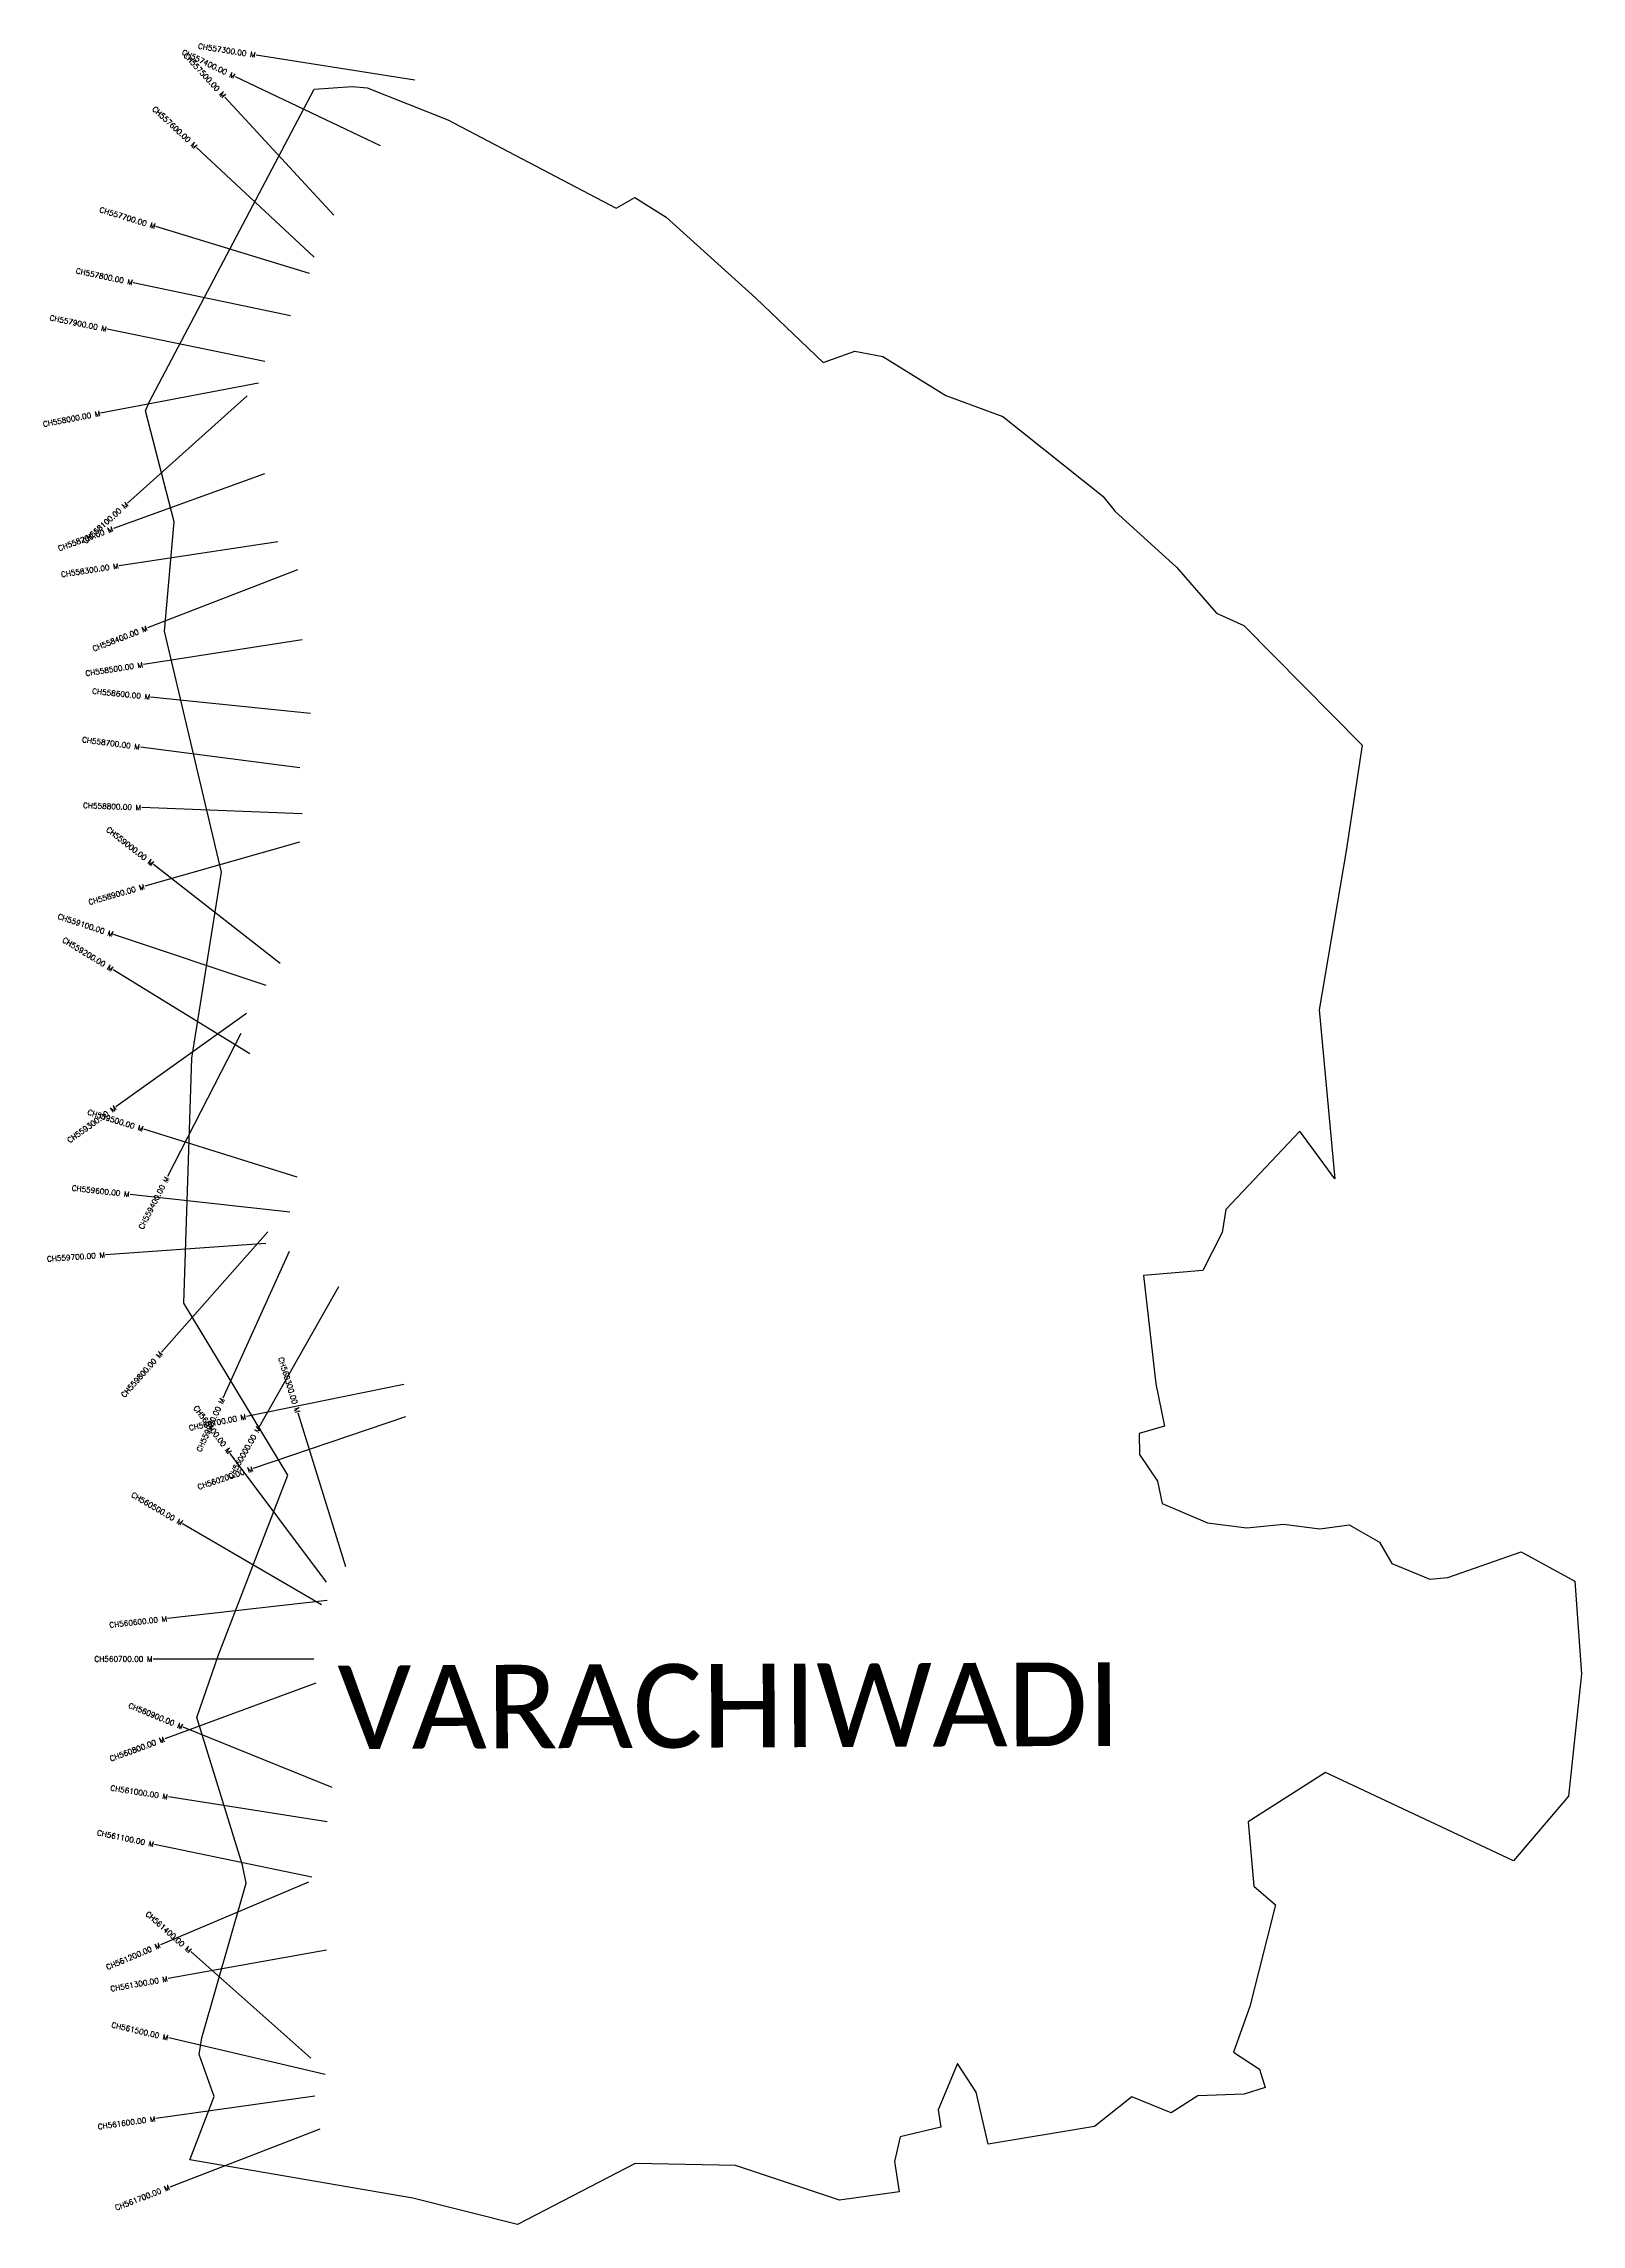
# Model space of a CAD drawing. Header units: metres. Extents: x 319086 to 321956, y 1850997 to 1855067.
import ezdxf
from ezdxf.enums import TextEntityAlignment as Align

# ---------------------------------------------------------------- set-up
doc = ezdxf.new("R2010")
doc.units = ezdxf.units.M
for name, color, linetype in [('CS', 134, 'Continuous'), ('CSMark', 6, 'Continuous'), ('village', 3, 'Continuous'), ('VILLAGE NAME', 250, 'Continuous')]:
    doc.layers.add(name, color=color, linetype=linetype)
doc.styles.get("Standard").update_dxf_attribs({"font": 'simplex.shx'})

msp = doc.modelspace()

# ---------------------------------------------------------------- linework, layer by layer
at = {"layer": 'CS'}
for p, q in [((319778.7, 1854999.3), (319482.4, 1855045.9)), ((319714.8, 1854876.3), (319443.9, 1855005.3)), ((319627.6, 1854746.9), (319424.1, 1854967.4)), ((319590.8, 1854668.8), (319371.2, 1854873.1)), ((319582.3, 1854638.2), (319295.4, 1854725.9)), ((319546.9, 1854559.2), (319253.3, 1854621.1)), ((319498.5, 1854474.3), (319204.5, 1854534.2)), ((319487, 1854433.6), (319192.3, 1854377.3)), ((319466, 1854410.1), (319242.6, 1854209.8)), ((319498.1, 1854264.5), (319216.1, 1854162.2)), ((319523.3, 1854137.7), (319226.7, 1854092.8)), ((319559.5, 1854085.5), (319279.8, 1853977)), ((319568.7, 1853954.4), (319272.2, 1853908.5)), ((319584, 1853817.2), (319285.5, 1853847.8)), ((319563.9, 1853715.5), (319266.4, 1853754.3)), ((319568.6, 1853630), (319268.9, 1853641.5)), ((319563.4, 1853577.1), (319275, 1853494.7)), ((319527.3, 1853350.4), (319290.9, 1853535.1)), ((319501.1, 1853309.5), (319216.5, 1853404.5)), ((319471.1, 1853181.7), (319215.4, 1853338.7)), ((319464.7, 1853257.2), (319220.6, 1853082.7)), ((319454.1, 1853219.6), (319317, 1852952.8)), ((319559.1, 1852951.6), (319272.8, 1853041.1)), ((319545.3, 1852886.3), (319247.2, 1852919.5)), ((319504.7, 1852849.5), (319305.8, 1852624.9)), ((319500.5, 1852828.2), (319201.3, 1852806.8)), ((319544.4, 1852812.8), (319420.4, 1852539.6)), ((319636.4, 1852746.9), (319488.2, 1852486)), ((319758.5, 1852564.8), (319464.5, 1852505.2)), ((319761.4, 1852504.2), (319477.2, 1852408.1)), ((319650, 1852224.8), (319560.9, 1852511.3)), ((319613.7, 1852195.6), (319434.3, 1852436)), ((319604.4, 1852153.7), (319345.4, 1852305)), ((319615.4, 1852161.7), (319317.3, 1852128)), ((319590.1, 1852052.4), (319290.1, 1852052.5)), ((319593.8, 1852007.6), (319312.3, 1851903.7)), ((319624.3, 1851812.4), (319346.3, 1851925.3)), ((319615, 1851748.4), (319318.7, 1851795.1)), ((319586.6, 1851645.4), (319292.9, 1851706.4)), ((319580.2, 1851636.2), (319303.9, 1851519.2)), ((319613.8, 1851508.9), (319318.5, 1851456)), ((319584.9, 1851307.3), (319360.4, 1851506.4)), ((319611.6, 1851277.2), (319319.4, 1851345.3)), ((319592.4, 1851236.6), (319295.4, 1851194.7)), ((319601.5, 1851175.3), (319321.7, 1851067.1))]:
    msp.add_line(p, q, dxfattribs=at)
at = {"layer": 'village', "color": 3, "true_color": 0x00ff00}
msp.add_polyline3d([(321131.8, 1852434, 0), (321165.1, 1852384.7, 0), (321173.7, 1852342.9, 0), (321258.7, 1852306.7, 0), (321332, 1852297.2, 0), (321400.1, 1852304.1, 0), (321468.4, 1852295.5, 0), (321522.8, 1852303, 0), (321579.3, 1852270.4, 0), (321602.6, 1852231, 0), (321673.8, 1852201.3, 0), (321707.2, 1852204.7, 0), (321844, 1852252.7, 0), (321943.9, 1852197.5, 0), (321956.4, 1852024.6, 0), (321932.3, 1851796.7, 0), (321829.8, 1851676.1, 0), (321478.6, 1851840.5, 0), (321334.3, 1851748.8, 0), (321345.1, 1851628.7, 0), (321385.2, 1851593.9, 0), (321337.2, 1851403.9, 0), (321307.1, 1851318.5, 0), (321355.5, 1851286.8, 0), (321365.9, 1851253.1, 0), (321327.1, 1851240.2, 0), (321240.7, 1851237.3, 0), (321190.6, 1851205.4, 0), (321117.2, 1851235.3, 0), (321047.8, 1851180, 0), (320848.8, 1851147, 0), (320826.6, 1851244, 0), (320792, 1851297.4, 0), (320755.5, 1851211.1, 0), (320760.7, 1851179, 0), (320684.8, 1851160.8, 0), (320674.4, 1851114.8, 0), (320682.7, 1851058.2, 0), (320571.7, 1851042.5, 0), (320377.3, 1851107.1, 0), (320189.8, 1851111.1, 0), (319970.2, 1850997.3, 0), (319775.3, 1851046.4, 0), (319359.1, 1851118, 0), (319404, 1851235.8, 0), (319376, 1851314.6, 0), (319381.4, 1851345.6, 0), (319463.9, 1851634.4, 0), (319457.4, 1851667.6, 0), (319371.7, 1851943.1, 0), (319412.5, 1852060.1, 0), (319541.5, 1852395.8, 0), (319347.4, 1852716.5, 0), (319362.3, 1853174, 0), (319418.1, 1853520.9, 0), (319311.3, 1853971, 0), (319329.6, 1854174.5, 0), (319276.3, 1854382.2, 0), (319282.6, 1854398.3, 0), (319590.7, 1854982.4, 0), (319661.8, 1854987, 0), (319689.8, 1854984.6, 0), (319840.5, 1854925, 0), (320154.9, 1854760.1, 0), (320189.7, 1854780.3, 0), (320248.2, 1854743.6, 0), (320415.1, 1854592.1, 0), (320541.3, 1854471.9, 0), (320600.1, 1854493.4, 0), (320652.5, 1854483.6, 0), (320770, 1854410.7, 0), (320876.7, 1854371.2, 0), (321062.9, 1854222.7, 0), (321086.3, 1854193.9, 0), (321200.4, 1854090.4, 0), (321275.4, 1854004.2, 0), (321326.5, 1853981.5, 0), (321546.9, 1853757.9, 0), (321517.6, 1853560.8, 0), (321466.7, 1853264, 0), (321496, 1852948.7, 0), (321430.6, 1853037.6, 0), (321292.8, 1852891.4, 0), (321286, 1852848.2, 0), (321250, 1852777.7, 0), (321139.1, 1852768.1, 0), (321161.8, 1852566.3, 0), (321178, 1852487.1, 0), (321130.9, 1852473.6, 0)], close=True, dxfattribs=at)

# ---------------------------------------------------------------- texts
at = {"layer": 'CSMark'}
for s, rotation, p in [('CH557400.00 M', 334.5258, (319443, 1855005.8)), ('CH557500.00 M', 312.6926, (319423.5, 1854968.1)), ('CH557300.00 M', 351.0515, (319481.4, 1855046.1)), ('CH557600.00 M', 317.0563, (319370.5, 1854873.8)), ('CH557700.00 M', 343.0059, (319294.4, 1854726.2)), ('CH557800.00 M', 348.1058, (319252.3, 1854621.3)), ('CH557900.00 M', 348.4827, (319203.5, 1854534.4)), ('CH558000.00 M', 10.8164, (319191.3, 1854377.2)), ('CH558100.00 M', 41.8672, (319241.8, 1854209.2)), ('CH558200.00 M', 19.9452, (319215.1, 1854161.8)), ('CH558300.00 M', 8.622, (319225.7, 1854092.6)), ('CH558400.00 M', 21.2064, (319278.8, 1853976.7)), ('CH558500.00 M', 8.8024, (319271.2, 1853908.3)), ('CH558600.00 M', 354.1409, (319284.5, 1853847.9)), ('CH558700.00 M', 352.5628, (319265.4, 1853754.5)), ('CH558800.00 M', 357.7962, (319267.9, 1853641.5)), ('CH559000.00 M', 321.9819, (319290.1, 1853535.7)), ('CH558900.00 M', 15.9555, (319274, 1853494.4)), ('CH559100.00 M', 341.5534, (319215.6, 1853404.8)), ('CH559200.00 M', 328.4466, (319214.6, 1853339.2)), ('CH559300.00 M', 35.5576, (319219.8, 1853082.2)), ('CH559500.00 M', 342.6362, (319271.8, 1853041.4)), ('CH559600.00 M', 353.6576, (319246.2, 1852919.6)), ('CH559400.00 M', 62.8, (319316.5, 1852951.9)), ('CH559700.00 M', 4.0911, (319200.3, 1852806.7)), ('CH559800.00 M', 48.4738, (319305.2, 1852624.1)), ('CH560300.00 M', 287.2891, (319560.6, 1852512.2)), ('CH560400.00 M', 306.7311, (319433.7, 1852436.9)), ('CH559900.00 M', 65.5996, (319420, 1852538.7)), ('CH560100.00 M', 11.4559, (319463.5, 1852505)), ('CH560000.00 M', 60.4118, (319487.7, 1852485.2)), ('CH560200.00 M', 18.6873, (319476.3, 1852407.8)), ('CH560500.00 M', 329.706, (319344.5, 1852305.5)), ('CH560600.00 M', 6.4612, (319316.3, 1852127.9)), ('CH560700.00 M', 359.9942, (319289.1, 1852052.5)), ('CH560900.00 M', 337.8901, (319345.4, 1851925.7)), ('CH560800.00 M', 20.248, (319311.4, 1851903.4)), ('CH561000.00 M', 351.0542, (319317.7, 1851795.2)), ('CH561100.00 M', 348.2546, (319291.9, 1851706.6)), ('CH561400.00 M', 318.4381, (319359.6, 1851507)), ('CH561200.00 M', 22.944, (319303, 1851518.8)), ('CH561300.00 M', 10.1629, (319317.5, 1851455.8)), ('CH561500.00 M', 346.8913, (319318.4, 1851345.5)), ('CH561600.00 M', 8.0247, (319294.4, 1851194.6)), ('CH561700.00 M', 21.1325, (319320.8, 1851066.8))]:
    msp.add_text(s, height=10, rotation=rotation, dxfattribs=at).set_placement(p, align=Align.MIDDLE_RIGHT)
at = {"layer": 'VILLAGE NAME', "insert": (319634.2, 1852040.3), "char_height": 155.989, "attachment_point": 1, "rotation": 0.2435}
msp.add_mtext_dynamic_manual_height_columns('{\\fCalibri|b0|i0|c0|p34;VARACHIWADI}', width=2190.592, gutter_width=779.9, heights=[0], dxfattribs=at)

doc.saveas('drawing.dxf')
